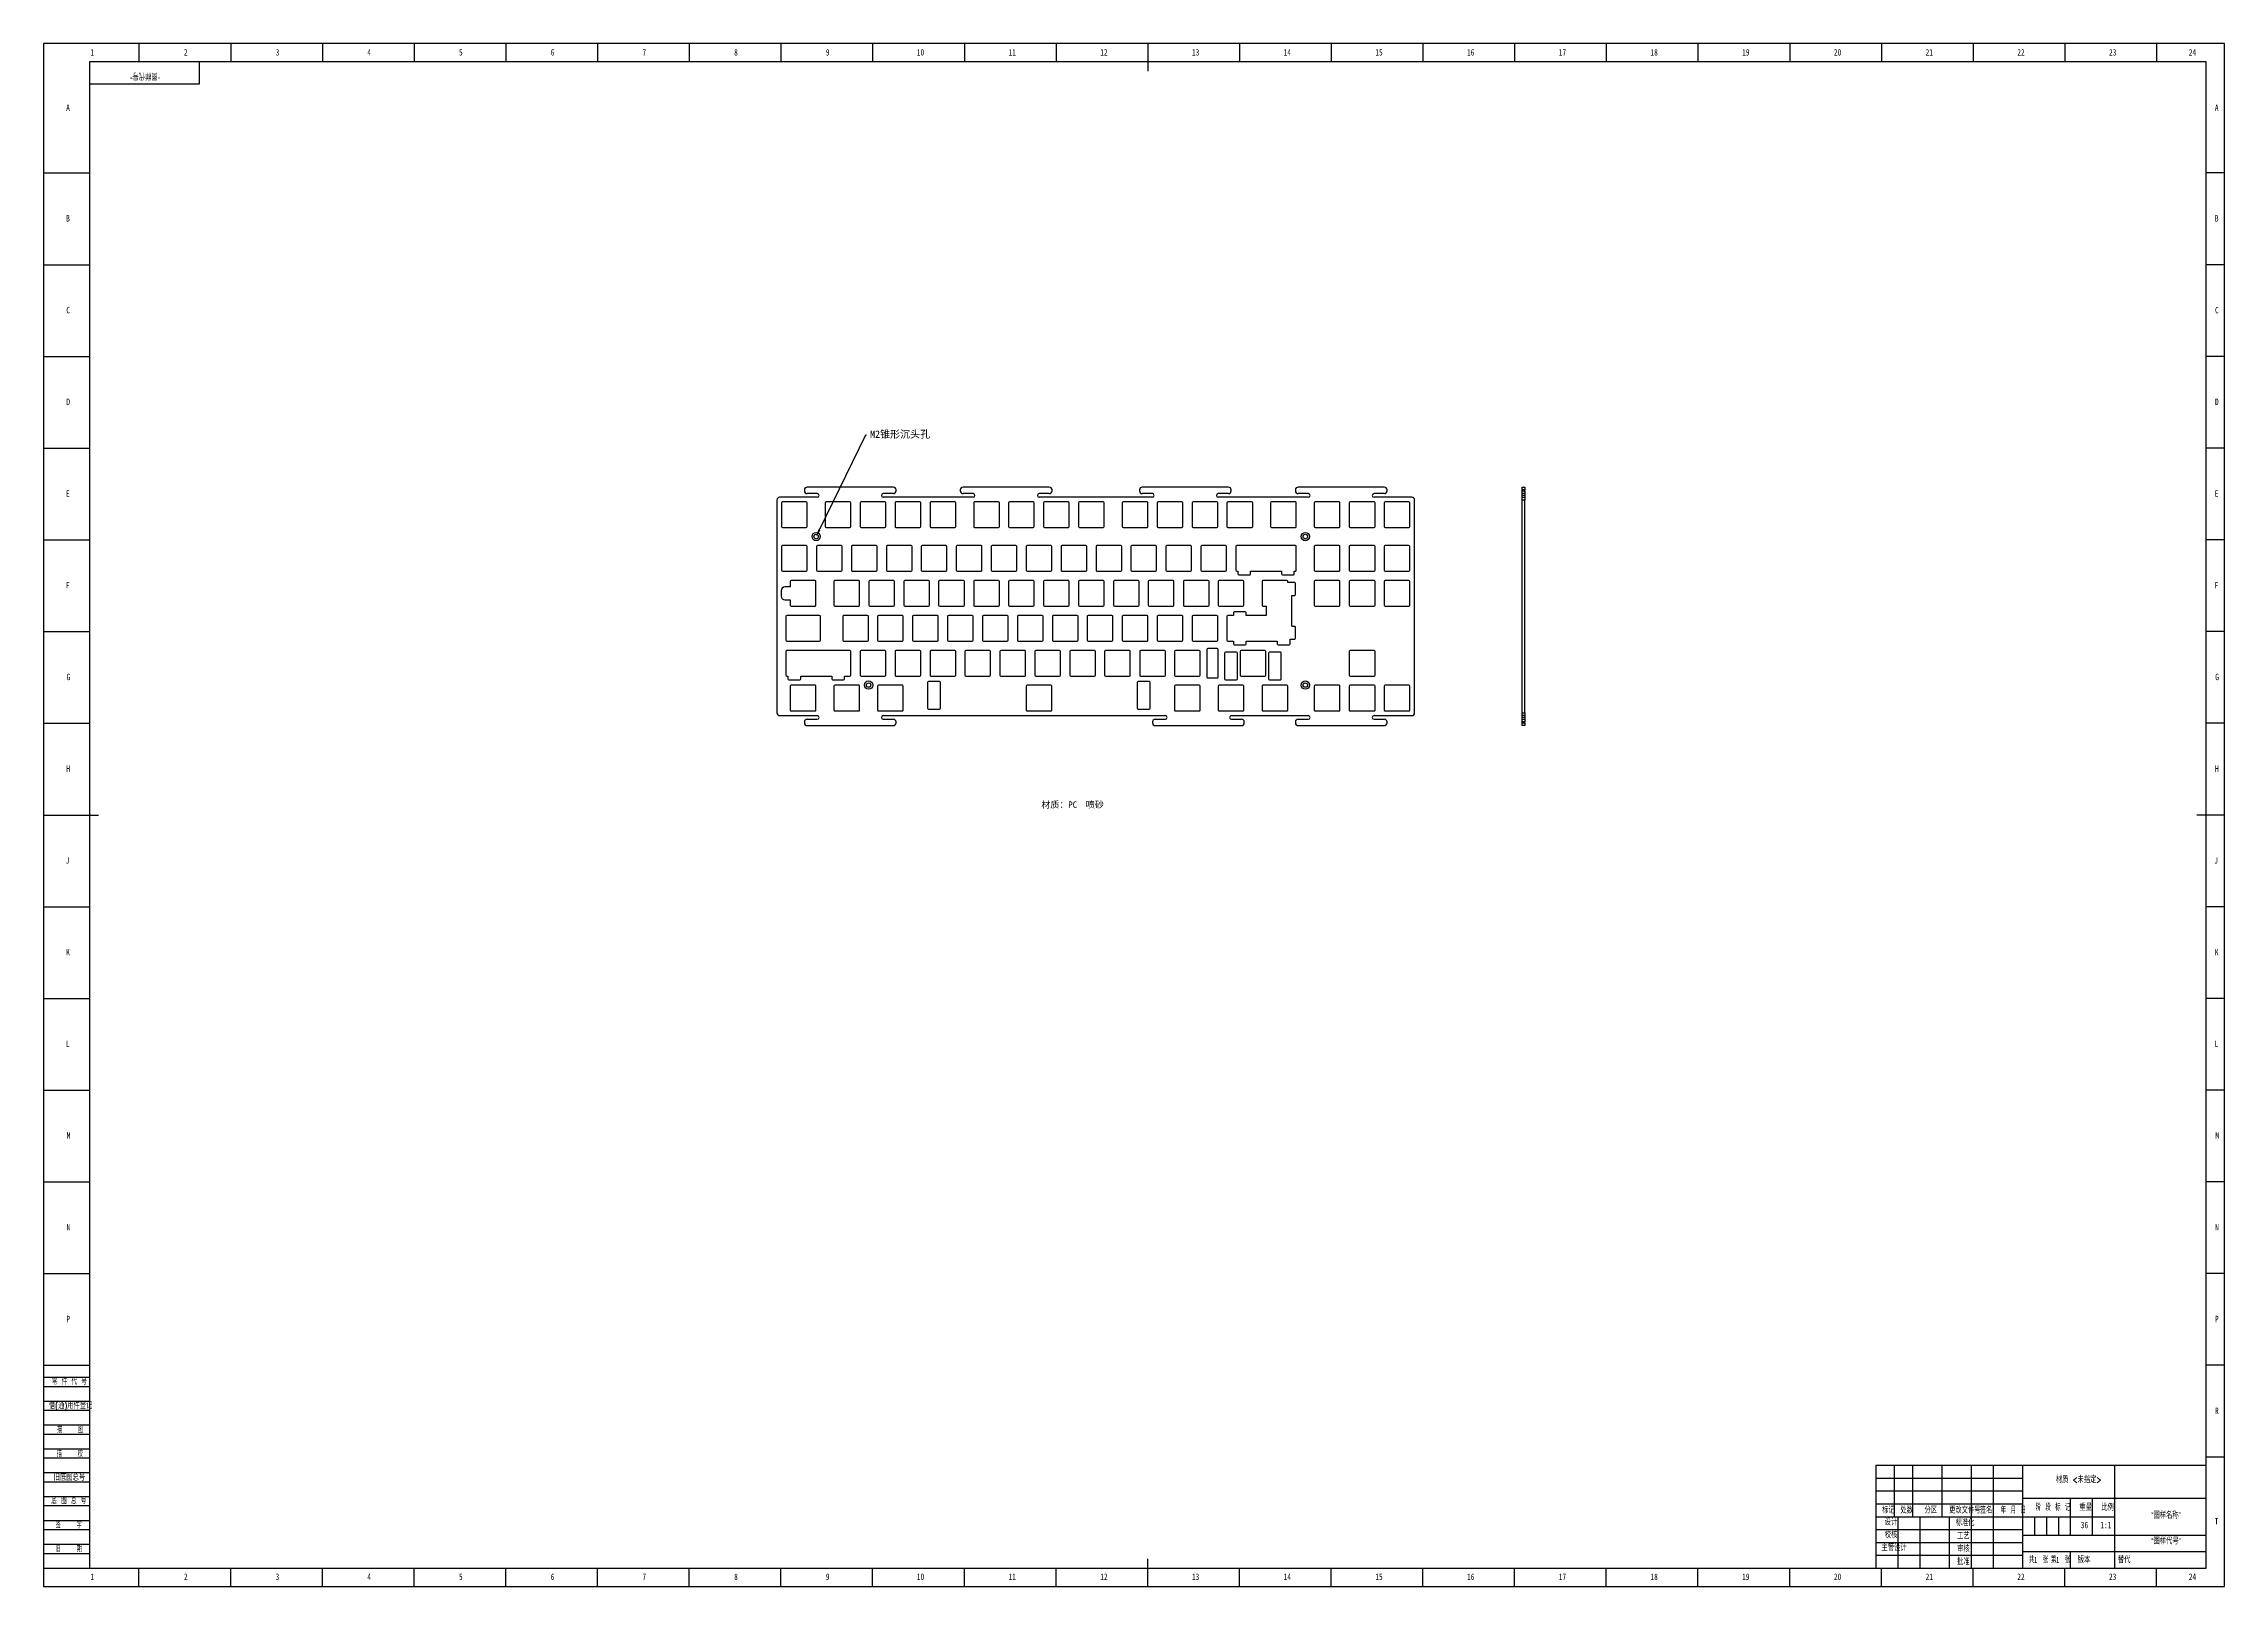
# Model space of a CAD drawing. Header units: millimetres. Extents: x 0 to 1189, y 0 to 841.
import ezdxf
from ezdxf import colors
from ezdxf.entities.mleader import LeaderData, LeaderLine
from ezdxf.math import Vec2, Vec3

# ---------------------------------------------------------------- set-up
doc = ezdxf.new("R2010")
doc.units = ezdxf.units.MM
for name, color, linetype in [('10', 7, 'Continuous'), ('5', 7, 'Continuous'), ('9', 7, 'Continuous'), ('SLD-0', 7, 'Continuous')]:
    doc.layers.add(name, color=color, linetype=linetype)
doc.styles.add('SLDTEXTSTYLE0', font='TXT', dxfattribs={"width": 0.7, "bigfont": 'bigfont'})
doc.styles.add('SLDTEXTSTYLE1', font='TXT', dxfattribs={"width": 0.6, "bigfont": 'bigfont'})
doc.styles.add('SLDTEXTSTYLE2', font='TXT', dxfattribs={"width": 0.614286, "bigfont": 'bigfont'})
doc.styles.add('SLDTEXTSTYLE3', font='TXT', dxfattribs={"width": 0.62, "bigfont": 'bigfont'})
doc.styles.add('SLDTEXTSTYLE4', font='TXT', dxfattribs={"width": 0.566667, "bigfont": 'bigfont'})
doc.styles.add('SLDTEXTSTYLE5', font='TXT', dxfattribs={"width": 0.7})

msp = doc.modelspace()

# ---------------------------------------------------------------- texts
at = {"insert": (544, 427.9), "char_height": 3.5, "attachment_point": 1}
msp.add_mtext_dynamic_manual_height_columns('{\\fSimSun|b0|i0|c134|p2;材质：}PC  {\\fSimSun|b0|i0|c134|p2;喷砂}', width=132.023, gutter_width=17.5, heights=[0], dxfattribs=at)
at = {"layer": '10', "char_height": 3.5}
for s, insert, attachment_point, style in [('1', (26.5, 838), 2, 'SLDTEXTSTYLE5'), ('2', (77.5, 838), 2, 'SLDTEXTSTYLE5'), ('3', (127.5, 838), 2, 'SLDTEXTSTYLE5'), ('4', (177.5, 838), 2, 'SLDTEXTSTYLE5'), ('5', (227.5, 838), 2, 'SLDTEXTSTYLE5'), ('6', (277.5, 838), 2, 'SLDTEXTSTYLE5'), ('7', (327.5, 838), 2, 'SLDTEXTSTYLE5'), ('8', (377.5, 838), 2, 'SLDTEXTSTYLE5'), ('9', (427.5, 838), 2, 'SLDTEXTSTYLE5'), ('10', (478.1, 838), 2, 'SLDTEXTSTYLE5'), ('11', (528.1, 838), 2, 'SLDTEXTSTYLE5'), ('12', (578.1, 838), 2, 'SLDTEXTSTYLE5'), ('13', (628.1, 838), 2, 'SLDTEXTSTYLE5'), ('14', (678.1, 838), 2, 'SLDTEXTSTYLE5'), ('15', (728.1, 838), 2, 'SLDTEXTSTYLE5'), ('16', (778.1, 838), 2, 'SLDTEXTSTYLE5'), ('17', (828.1, 838), 2, 'SLDTEXTSTYLE5'), ('18', (878.1, 838), 2, 'SLDTEXTSTYLE5'), ('19', (928.1, 838), 2, 'SLDTEXTSTYLE5'), ('20', (978.1, 838), 2, 'SLDTEXTSTYLE5'), ('21', (1028.1, 838), 2, 'SLDTEXTSTYLE5'), ('22', (1078.1, 838), 2, 'SLDTEXTSTYLE5'), ('23', (1128.1, 838), 2, 'SLDTEXTSTYLE5'), ('24', (1171.6, 838), 2, 'SLDTEXTSTYLE5'), ('A', (13.3, 807.8), 2, 'SLDTEXTSTYLE5'), ('A', (1184.8, 807.8), 2, 'SLDTEXTSTYLE5'), ('B', (13.3, 747.5), 2, 'SLDTEXTSTYLE5'), ('B', (1184.8, 747.5), 2, 'SLDTEXTSTYLE5'), ('C', (13.4, 697.5), 2, 'SLDTEXTSTYLE5'), ('C', (1184.9, 697.5), 2, 'SLDTEXTSTYLE5'), ('D', (13.4, 647.5), 2, 'SLDTEXTSTYLE5'), ('D', (1184.9, 647.5), 2, 'SLDTEXTSTYLE5'), ('E', (13.3, 597.5), 2, 'SLDTEXTSTYLE5'), ('E', (1184.8, 597.5), 2, 'SLDTEXTSTYLE5'), ('F', (13.2, 547.5), 2, 'SLDTEXTSTYLE5'), ('F', (1184.7, 547.5), 2, 'SLDTEXTSTYLE5'), ('G', (13.5, 497.5), 2, 'SLDTEXTSTYLE5'), ('G', (1185, 497.5), 2, 'SLDTEXTSTYLE5'), ('H', (13.4, 447.5), 2, 'SLDTEXTSTYLE5'), ('H', (1184.9, 447.5), 2, 'SLDTEXTSTYLE5'), ('J', (13, 397.5), 2, 'SLDTEXTSTYLE5'), ('J', (1184.5, 397.5), 2, 'SLDTEXTSTYLE5'), ('K', (13.3, 347.5), 2, 'SLDTEXTSTYLE5'), ('K', (1184.8, 347.5), 2, 'SLDTEXTSTYLE5'), ('L', (13.2, 297.5), 2, 'SLDTEXTSTYLE5'), ('L', (1184.7, 297.5), 2, 'SLDTEXTSTYLE5'), ('M', (13.6, 247.5), 2, 'SLDTEXTSTYLE5'), ('M', (1185.1, 247.5), 2, 'SLDTEXTSTYLE5'), ('N', (13.5, 197.5), 2, 'SLDTEXTSTYLE5'), ('N', (1185, 197.5), 2, 'SLDTEXTSTYLE5'), ('P', (13.4, 147.5), 2, 'SLDTEXTSTYLE5'), ('P', (1184.9, 147.5), 2, 'SLDTEXTSTYLE5'), ('R', (1184.9, 97.5), 2, 'SLDTEXTSTYLE5'), ('材质 <未指定>', (1109.5, 59.9), 2, 'SLDTEXTSTYLE0'), ('“图样名称”', (1157.2, 40.5), 2, 'SLDTEXTSTYLE0'), ('T', (1184.7, 37.3), 2, 'SLDTEXTSTYLE5'), ('校核', (1007.2, 29.9), 2, 'SLDTEXTSTYLE0'), ('36', (1112.7, 35.2), 2, 'SLDTEXTSTYLE5'), ('“图样代号”', (1157.2, 26.4), 2, 'SLDTEXTSTYLE0'), ('主管设计', (1008.9, 22.8), 2, 'SLDTEXTSTYLE0'), ('1', (1085.1, 16.2), 1, 'SLDTEXTSTYLE5'), ('1', (1097.1, 16.2), 1, 'SLDTEXTSTYLE5'), ('1', (26.5, 7), 2, 'SLDTEXTSTYLE5'), ('2', (77.5, 7), 2, 'SLDTEXTSTYLE5'), ('3', (127.5, 7), 2, 'SLDTEXTSTYLE5'), ('4', (177.5, 7), 2, 'SLDTEXTSTYLE5'), ('5', (227.5, 7), 2, 'SLDTEXTSTYLE5'), ('6', (277.5, 7), 2, 'SLDTEXTSTYLE5'), ('7', (327.5, 7), 2, 'SLDTEXTSTYLE5'), ('8', (377.5, 7), 2, 'SLDTEXTSTYLE5'), ('9', (427.5, 7), 2, 'SLDTEXTSTYLE5'), ('10', (478.1, 7), 2, 'SLDTEXTSTYLE5'), ('11', (528.1, 7), 2, 'SLDTEXTSTYLE5'), ('12', (578.1, 7), 2, 'SLDTEXTSTYLE5'), ('13', (628.1, 7), 2, 'SLDTEXTSTYLE5'), ('14', (678.1, 7), 2, 'SLDTEXTSTYLE5'), ('15', (728.1, 7), 2, 'SLDTEXTSTYLE5'), ('16', (778.1, 7), 2, 'SLDTEXTSTYLE5'), ('17', (828.1, 7), 2, 'SLDTEXTSTYLE5'), ('18', (878.1, 7), 2, 'SLDTEXTSTYLE5'), ('19', (928.1, 7), 2, 'SLDTEXTSTYLE5'), ('20', (978.1, 7), 2, 'SLDTEXTSTYLE5'), ('21', (1028.1, 7), 2, 'SLDTEXTSTYLE5'), ('22', (1078.1, 7), 2, 'SLDTEXTSTYLE5'), ('23', (1128.1, 7), 2, 'SLDTEXTSTYLE5'), ('24', (1171.6, 7), 2, 'SLDTEXTSTYLE5')]:
    msp.add_mtext(s, dxfattribs=dict(at, insert=insert, attachment_point=attachment_point, style=style))
at = {"layer": '10', "color": 7, "insert": (1112.5, 16.2), "char_height": 3.5, "attachment_point": 2, "style": 'SLDTEXTSTYLE0'}
msp.add_mtext('版本', dxfattribs=at)
at = {"layer": '9', "color": 7, "char_height": 3.5}
for s, insert, attachment_point, style in [('零 件 代 号', (4.5, 113.4), 1, 'SLDTEXTSTYLE2'), ('借(通)用件登记', (2.9, 100.3), 1, 'SLDTEXTSTYLE0'), ('描    图', (14.4, 87.2), 2, 'SLDTEXTSTYLE4'), ('描    校', (14.3, 74.1), 2, 'SLDTEXTSTYLE4'), ('旧底图总号', (5.5, 61.2), 1, 'SLDTEXTSTYLE0'), ('底 图 总 号', (4.2, 48.4), 1, 'SLDTEXTSTYLE2'), ('标记', (1005.8, 43.3), 2, 'SLDTEXTSTYLE0'), ('设计', (1007.2, 36.8), 2, 'SLDTEXTSTYLE0'), ('处数', (1015.8, 43.3), 2, 'SLDTEXTSTYLE0'), ('分区', (1028.9, 43.3), 2, 'SLDTEXTSTYLE0'), ('更改文件号', (1047.5, 43.3), 2, 'SLDTEXTSTYLE0'), ('标准化', (1047.6, 36.4), 2, 'SLDTEXTSTYLE0'), ('签名', (1059.1, 43.3), 2, 'SLDTEXTSTYLE0'), ('年 月 日', (1073.9, 43.3), 2, 'SLDTEXTSTYLE3'), ('阶 段 标 记', (1095.5, 44.8), 2, 'SLDTEXTSTYLE2'), ('重量', (1113.4, 44.8), 2, 'SLDTEXTSTYLE0'), ('比例', (1125.3, 44.8), 2, 'SLDTEXTSTYLE0'), ('签    字', (13.7, 35.2), 2, 'SLDTEXTSTYLE4'), ('工艺', (1046.7, 29.2), 2, 'SLDTEXTSTYLE0'), ('日    期', (13.8, 22.2), 2, 'SLDTEXTSTYLE4'), ('批准', (1046.7, 15.2), 2, 'SLDTEXTSTYLE0'), ('审核', (1046.7, 22.2), 2, 'SLDTEXTSTYLE0'), ('共  张', (1087.7, 16.2), 2, 'SLDTEXTSTYLE1'), ('第  张', (1099.7, 16.2), 2, 'SLDTEXTSTYLE1')]:
    msp.add_mtext(s, dxfattribs=dict(at, insert=insert, attachment_point=attachment_point, style=style))
at = {"layer": 'SLD-0', "insert": (55.3, 821.7), "char_height": 3.5, "attachment_point": 2, "rotation": 180, "style": 'SLDTEXTSTYLE0'}
msp.add_mtext('“图样代号”', dxfattribs=at)
at = {"layer": 'SLD-0', "char_height": 3.5}
for s, insert, attachment_point, style in [('1:1', (1124.4, 35.2), 2, 'SLDTEXTSTYLE5'), ('替代', (1130.9, 16.2), 1, 'SLDTEXTSTYLE0')]:
    msp.add_mtext(s, dxfattribs=dict(at, insert=insert, attachment_point=attachment_point, style=style))

# ---------------------------------------------------------------- linework, layer by layer
at = {"color": 7, "linetype": 'Continuous', "lineweight": 25}
for p, q in [((414.8, 597.7), (414.8, 597.2)), ((463.3, 599.2), (416.3, 599.2)), ((421.8, 595.7), (416.3, 595.7)), ((463.3, 595.7), (457.8, 595.7)), ((464.8, 597.2), (464.8, 597.7)), ((499.8, 597.7), (499.8, 597.2)), ((548.3, 599.2), (501.3, 599.2)), ((506.8, 595.7), (501.3, 595.7)), ((548.3, 595.7), (542.8, 595.7)), ((549.8, 597.2), (549.8, 597.7)), ((597.5, 597.7), (597.5, 597.2)), ((646, 599.2), (599, 599.2)), ((604.5, 595.7), (599, 595.7)), ((646, 595.7), (640.4, 595.7)), ((647.5, 597.2), (647.5, 597.7)), ((682.5, 597.7), (682.5, 597.2)), ((731, 599.2), (684, 599.2)), ((689.5, 595.7), (684, 595.7)), ((731, 595.7), (725.4, 595.7)), ((732.5, 597.2), (732.5, 597.7)), ((806.1, 599.2), (807.6, 599.2)), ((806.1, 597.7), (806.1, 599.2)), ((807.6, 597.7), (806.1, 597.7)), ((806.1, 597.2), (806.1, 597.7)), ((806.1, 597.2), (807.6, 597.2)), ((806.1, 595.7), (806.1, 597.2)), ((807.6, 595.7), (806.1, 595.7)), ((806.1, 594.7), (806.1, 595.7)), ((807.6, 594.7), (806.1, 594.7)), ((806.1, 593.7), (806.1, 594.7)), ((807.6, 599.2), (807.6, 597.7)), ((807.6, 597.2), (807.6, 597.7)), ((807.6, 597.2), (807.6, 595.7)), ((807.6, 595.7), (807.6, 594.7)), ((807.6, 594.7), (807.6, 593.7)), ((399.8, 592.2), (399.8, 476.2)), ((421.8, 593.7), (401.3, 593.7)), ((402.3, 590.7), (402.3, 577.7)), ((415.8, 591.2), (402.8, 591.2)), ((416.3, 577.7), (416.3, 590.7)), ((426.1, 590.7), (426.1, 577.7)), ((439.6, 591.2), (426.6, 591.2)), ((440.1, 577.7), (440.1, 590.7)), ((445.2, 590.7), (445.2, 577.7)), ((458.7, 591.2), (445.7, 591.2)), ((506.8, 593.7), (457.8, 593.7)), ((459.2, 577.7), (459.2, 590.7)), ((464.2, 590.7), (464.2, 577.7)), ((477.7, 591.2), (464.7, 591.2)), ((478.2, 577.7), (478.2, 590.7)), ((483.3, 590.7), (483.3, 577.7)), ((496.8, 591.2), (483.8, 591.2)), ((497.3, 577.7), (497.3, 590.7)), ((507.1, 590.7), (507.1, 577.7)), ((520.6, 591.2), (507.6, 591.2)), ((521.1, 577.7), (521.1, 590.7)), ((526.1, 590.7), (526.1, 577.7)), ((539.6, 591.2), (526.6, 591.2)), ((540.1, 577.7), (540.1, 590.7)), ((604.5, 593.7), (542.8, 593.7)), ((545.2, 590.7), (545.2, 577.7)), ((558.7, 591.2), (545.7, 591.2)), ((559.2, 577.7), (559.2, 590.7)), ((564.2, 590.7), (564.2, 577.7)), ((577.7, 591.2), (564.7, 591.2)), ((578.2, 577.7), (578.2, 590.7)), ((588.1, 590.7), (588.1, 577.7)), ((601.6, 591.2), (588.6, 591.2)), ((602.1, 577.7), (602.1, 590.7)), ((607.1, 590.7), (607.1, 577.7)), ((620.6, 591.2), (607.6, 591.2)), ((621.1, 577.7), (621.1, 590.7)), ((626.2, 590.7), (626.2, 577.7)), ((639.7, 591.2), (626.7, 591.2)), ((640.2, 577.7), (640.2, 590.7)), ((689.5, 593.7), (640.4, 593.7)), ((645.2, 590.7), (645.2, 577.7)), ((658.7, 591.2), (645.7, 591.2)), ((659.2, 577.7), (659.2, 590.7)), ((669, 590.7), (669, 577.7)), ((682.5, 591.2), (669.5, 591.2)), ((683, 577.7), (683, 590.7)), ((692.8, 590.7), (692.8, 577.7)), ((706.3, 591.2), (693.3, 591.2)), ((706.8, 577.7), (706.8, 590.7)), ((711.9, 590.7), (711.9, 577.7)), ((725.4, 591.2), (712.4, 591.2)), ((746, 593.7), (725.4, 593.7)), ((725.9, 577.7), (725.9, 590.7)), ((730.9, 590.7), (730.9, 577.7)), ((744.4, 591.2), (731.4, 591.2)), ((744.9, 577.7), (744.9, 590.7)), ((747.5, 476.2), (747.5, 592.2)), ((806.1, 593.7), (807.6, 593.7)), ((806.1, 592.2), (806.1, 593.7)), ((807.6, 592.2), (806.1, 592.2)), ((806.1, 476.2), (806.1, 592.2)), ((807.6, 593.7), (807.6, 592.2)), ((807.6, 476.2), (807.6, 592.2)), ((402.8, 577.2), (415.8, 577.2)), ((426.6, 577.2), (439.6, 577.2)), ((445.7, 577.2), (458.7, 577.2)), ((464.7, 577.2), (477.7, 577.2)), ((483.8, 577.2), (496.8, 577.2)), ((507.6, 577.2), (520.6, 577.2)), ((526.6, 577.2), (539.6, 577.2)), ((545.7, 577.2), (558.7, 577.2)), ((564.7, 577.2), (577.7, 577.2)), ((588.6, 577.2), (601.6, 577.2)), ((607.6, 577.2), (620.6, 577.2)), ((626.7, 577.2), (639.7, 577.2)), ((645.7, 577.2), (658.7, 577.2)), ((669.5, 577.2), (682.5, 577.2)), ((693.3, 577.2), (706.3, 577.2)), ((712.4, 577.2), (725.4, 577.2)), ((731.4, 577.2), (744.4, 577.2)), ((402.3, 566.9), (402.3, 553.9)), ((415.8, 567.4), (402.8, 567.4)), ((416.3, 553.9), (416.3, 566.9)), ((421.4, 566.9), (421.4, 553.9)), ((434.9, 567.4), (421.9, 567.4)), ((435.4, 553.9), (435.4, 566.9)), ((440.4, 566.9), (440.4, 553.9)), ((453.9, 567.4), (440.9, 567.4)), ((454.4, 553.9), (454.4, 566.9)), ((459.5, 566.9), (459.5, 553.9)), ((473, 567.4), (460, 567.4)), ((473.5, 553.9), (473.5, 566.9)), ((478.5, 566.9), (478.5, 553.9)), ((492, 567.4), (479, 567.4)), ((492.5, 553.9), (492.5, 566.9)), ((497.6, 566.9), (497.6, 553.9)), ((511.1, 567.4), (498.1, 567.4)), ((511.6, 553.9), (511.6, 566.9)), ((516.6, 566.9), (516.6, 553.9)), ((530.1, 567.4), (517.1, 567.4)), ((530.6, 553.9), (530.6, 566.9)), ((535.7, 566.9), (535.7, 553.9)), ((549.2, 567.4), (536.2, 567.4)), ((549.7, 553.9), (549.7, 566.9)), ((554.7, 566.9), (554.7, 553.9)), ((568.2, 567.4), (555.2, 567.4)), ((568.7, 553.9), (568.7, 566.9)), ((573.8, 566.9), (573.8, 553.9)), ((587.3, 567.4), (574.3, 567.4)), ((587.8, 553.9), (587.8, 566.9)), ((592.8, 566.9), (592.8, 553.9)), ((606.3, 567.4), (593.3, 567.4)), ((606.8, 553.9), (606.8, 566.9)), ((611.9, 566.9), (611.9, 553.9)), ((625.4, 567.4), (612.4, 567.4)), ((625.9, 553.9), (625.9, 566.9)), ((630.9, 566.9), (630.9, 553.9)), ((644.4, 567.4), (631.4, 567.4)), ((644.9, 553.9), (644.9, 566.9)), ((650, 566.9), (650, 553.9)), ((682.5, 567.4), (650.5, 567.4)), ((683, 553.9), (683, 566.9)), ((692.8, 566.9), (692.8, 553.9)), ((706.3, 567.4), (693.3, 567.4)), ((706.8, 553.9), (706.8, 566.9)), ((711.9, 566.9), (711.9, 553.9)), ((725.4, 567.4), (712.4, 567.4)), ((725.9, 553.9), (725.9, 566.9)), ((730.9, 566.9), (730.9, 553.9)), ((744.4, 567.4), (731.4, 567.4)), ((744.9, 553.9), (744.9, 566.9)), ((402.8, 553.4), (415.8, 553.4)), ((407.1, 547.8), (407.1, 544.8)), ((420.6, 548.3), (407.6, 548.3)), ((421.1, 534.8), (421.1, 547.8)), ((421.9, 553.4), (434.9, 553.4)), ((430.9, 547.8), (430.9, 534.8)), ((444.4, 548.3), (431.4, 548.3)), ((440.9, 553.4), (453.9, 553.4)), ((444.9, 534.8), (444.9, 547.8)), ((449.9, 547.8), (449.9, 534.8)), ((463.4, 548.3), (450.4, 548.3)), ((460, 553.4), (473, 553.4)), ((463.9, 534.8), (463.9, 547.8)), ((469, 547.8), (469, 534.8)), ((482.5, 548.3), (469.5, 548.3)), ((479, 553.4), (492, 553.4)), ((483, 534.8), (483, 547.8)), ((488, 547.8), (488, 534.8)), ((501.5, 548.3), (488.5, 548.3)), ((498.1, 553.4), (511.1, 553.4)), ((502, 534.8), (502, 547.8)), ((507.1, 547.8), (507.1, 534.8)), ((520.6, 548.3), (507.6, 548.3)), ((517.1, 553.4), (530.1, 553.4)), ((521.1, 534.8), (521.1, 547.8)), ((526.1, 547.8), (526.1, 534.8)), ((539.6, 548.3), (526.6, 548.3)), ((536.2, 553.4), (549.2, 553.4)), ((540.1, 534.8), (540.1, 547.8)), ((545.2, 547.8), (545.2, 534.8)), ((558.7, 548.3), (545.7, 548.3)), ((555.2, 553.4), (568.2, 553.4)), ((559.2, 534.8), (559.2, 547.8)), ((564.2, 547.8), (564.2, 534.8)), ((577.7, 548.3), (564.7, 548.3)), ((574.3, 553.4), (587.3, 553.4)), ((578.2, 534.8), (578.2, 547.8)), ((583.3, 547.8), (583.3, 534.8)), ((596.8, 548.3), (583.8, 548.3)), ((593.3, 553.4), (606.3, 553.4)), ((597.3, 534.8), (597.3, 547.8)), ((602.3, 547.8), (602.3, 534.8)), ((615.8, 548.3), (602.8, 548.3)), ((612.4, 553.4), (625.4, 553.4)), ((616.3, 534.8), (616.3, 547.8)), ((621.4, 547.8), (621.4, 534.8)), ((634.9, 548.3), (621.9, 548.3)), ((631.4, 553.4), (644.4, 553.4)), ((635.4, 534.8), (635.4, 547.8)), ((640.4, 547.8), (640.4, 534.8)), ((653.9, 548.3), (640.9, 548.3)), ((650.5, 553.4), (651.1, 553.4)), ((651.1, 553.4), (651.1, 551.9)), ((651.6, 551.4), (657.6, 551.4)), ((654.4, 534.8), (654.4, 547.8)), ((658.1, 551.9), (658.1, 553.4)), ((658.1, 553.4), (674.9, 553.4)), ((664.3, 547.8), (664.3, 534.8)), ((677.8, 548.3), (664.8, 548.3)), ((674.9, 553.4), (674.9, 551.9)), ((675.4, 551.4), (681.4, 551.4)), ((678.3, 547.2), (678.3, 547.8)), ((682.1, 547.2), (678.3, 547.2)), ((681.9, 551.9), (681.9, 553.4)), ((681.9, 553.4), (682.5, 553.4)), ((692.8, 547.8), (692.8, 534.8)), ((693.3, 553.4), (706.3, 553.4)), ((706.3, 548.3), (693.3, 548.3)), ((706.8, 534.8), (706.8, 547.8)), ((711.9, 547.8), (711.9, 534.8)), ((712.4, 553.4), (725.4, 553.4)), ((725.4, 548.3), (712.4, 548.3)), ((725.9, 534.8), (725.9, 547.8)), ((730.9, 547.8), (730.9, 534.8)), ((731.4, 553.4), (744.4, 553.4)), ((744.4, 548.3), (731.4, 548.3)), ((744.9, 534.8), (744.9, 547.8)), ((402.1, 542.8), (402.1, 539.8)), ((407.1, 544.8), (404.1, 544.8)), ((404.1, 537.8), (407.1, 537.8)), ((407.1, 537.8), (407.1, 534.8)), ((680.6, 523.4), (680.6, 540.2)), ((680.6, 540.2), (682.1, 540.2)), ((682.6, 540.7), (682.6, 546.7)), ((404.7, 528.8), (404.7, 515.8)), ((423, 529.3), (405.2, 529.3)), ((407.6, 534.3), (420.6, 534.3)), ((423.5, 515.8), (423.5, 528.8)), ((431.4, 534.3), (444.4, 534.3)), ((435.7, 528.8), (435.7, 515.8)), ((449.2, 529.3), (436.2, 529.3)), ((449.7, 515.8), (449.7, 528.8)), ((450.4, 534.3), (463.4, 534.3)), ((454.7, 528.8), (454.7, 515.8)), ((468.2, 529.3), (455.2, 529.3)), ((468.7, 515.8), (468.7, 528.8)), ((469.5, 534.3), (482.5, 534.3)), ((473.8, 528.8), (473.8, 515.8)), ((487.3, 529.3), (474.3, 529.3)), ((487.8, 515.8), (487.8, 528.8)), ((488.5, 534.3), (501.5, 534.3)), ((492.8, 528.8), (492.8, 515.8)), ((506.3, 529.3), (493.3, 529.3)), ((506.8, 515.8), (506.8, 528.8)), ((507.6, 534.3), (520.6, 534.3)), ((511.9, 528.8), (511.9, 515.8)), ((525.4, 529.3), (512.4, 529.3)), ((525.9, 515.8), (525.9, 528.8)), ((526.6, 534.3), (539.6, 534.3)), ((530.9, 528.8), (530.9, 515.8)), ((544.4, 529.3), (531.4, 529.3)), ((544.9, 515.8), (544.9, 528.8)), ((545.7, 534.3), (558.7, 534.3)), ((550, 528.8), (550, 515.8)), ((563.5, 529.3), (550.5, 529.3)), ((564, 515.8), (564, 528.8)), ((564.7, 534.3), (577.7, 534.3)), ((569, 528.8), (569, 515.8)), ((582.5, 529.3), (569.5, 529.3)), ((583, 515.8), (583, 528.8)), ((583.8, 534.3), (596.8, 534.3)), ((588.1, 528.8), (588.1, 515.8)), ((601.6, 529.3), (588.6, 529.3)), ((602.1, 515.8), (602.1, 528.8)), ((602.8, 534.3), (615.8, 534.3)), ((607.1, 528.8), (607.1, 515.8)), ((620.6, 529.3), (607.6, 529.3)), ((621.1, 515.8), (621.1, 528.8)), ((621.9, 534.3), (634.9, 534.3)), ((626.2, 528.8), (626.2, 515.8)), ((639.7, 529.3), (626.7, 529.3)), ((640.2, 515.8), (640.2, 528.8)), ((640.9, 534.3), (653.9, 534.3)), ((645.2, 528.8), (645.2, 515.8)), ((648.7, 529.3), (645.7, 529.3)), ((648.7, 530.8), (648.7, 529.3)), ((655.2, 531.3), (649.2, 531.3)), ((655.7, 529.3), (655.7, 530.8)), ((666.6, 529.3), (655.7, 529.3)), ((664.8, 534.3), (666.6, 534.3)), ((666.6, 534.3), (666.6, 529.3)), ((680.6, 523.4), (682.1, 523.4)), ((693.3, 534.3), (706.3, 534.3)), ((712.4, 534.3), (725.4, 534.3)), ((731.4, 534.3), (744.4, 534.3)), ((405.2, 515.3), (423, 515.3)), ((436.2, 515.3), (449.2, 515.3)), ((455.2, 515.3), (468.2, 515.3)), ((474.3, 515.3), (487.3, 515.3)), ((493.3, 515.3), (506.3, 515.3)), ((512.4, 515.3), (525.4, 515.3)), ((531.4, 515.3), (544.4, 515.3)), ((550.5, 515.3), (563.5, 515.3)), ((569.5, 515.3), (582.5, 515.3)), ((588.6, 515.3), (601.6, 515.3)), ((607.6, 515.3), (620.6, 515.3)), ((626.7, 515.3), (639.7, 515.3)), ((645.7, 515.3), (648.7, 515.3)), ((648.7, 515.3), (648.7, 513.8)), ((649.2, 513.3), (655.2, 513.3)), ((655.7, 513.8), (655.7, 515.3)), ((655.7, 515.3), (672.6, 515.3)), ((672.6, 515.3), (672.6, 513.8)), ((673.1, 513.3), (679.1, 513.3)), ((679.6, 513.8), (679.6, 516.4)), ((679.6, 516.4), (682.1, 516.4)), ((682.6, 516.9), (682.6, 522.9)), ((404.7, 509.7), (404.7, 496.7)), ((439.6, 510.2), (405.2, 510.2)), ((440.1, 496.7), (440.1, 509.7)), ((445.2, 509.7), (445.2, 496.7)), ((458.7, 510.2), (445.7, 510.2)), ((459.2, 496.7), (459.2, 509.7)), ((464.2, 509.7), (464.2, 496.7)), ((477.7, 510.2), (464.7, 510.2)), ((478.2, 496.7), (478.2, 509.7)), ((483.3, 509.7), (483.3, 496.7)), ((496.8, 510.2), (483.8, 510.2)), ((497.3, 496.7), (497.3, 509.7)), ((502.3, 509.7), (502.3, 496.7)), ((515.8, 510.2), (502.8, 510.2)), ((516.3, 496.7), (516.3, 509.7)), ((521.4, 509.7), (521.4, 496.7)), ((534.9, 510.2), (521.9, 510.2)), ((535.4, 496.7), (535.4, 509.7)), ((540.4, 509.7), (540.4, 496.7)), ((553.9, 510.2), (540.9, 510.2)), ((554.4, 496.7), (554.4, 509.7)), ((559.5, 509.7), (559.5, 496.7)), ((573, 510.2), (560, 510.2)), ((573.5, 496.7), (573.5, 509.7)), ((578.5, 509.7), (578.5, 496.7)), ((592, 510.2), (579, 510.2)), ((592.5, 496.7), (592.5, 509.7)), ((597.6, 509.7), (597.6, 496.7)), ((611.1, 510.2), (598.1, 510.2)), ((611.6, 496.7), (611.6, 509.7)), ((616.6, 509.7), (616.6, 496.7)), ((630.1, 510.2), (617.1, 510.2)), ((630.6, 496.7), (630.6, 509.7)), ((634.2, 510.7), (634.2, 495.7)), ((639.9, 511.2), (634.7, 511.2)), ((640.4, 495.7), (640.4, 510.7)), ((643.9, 508.7), (643.9, 494.7)), ((650.4, 509.2), (644.4, 509.2)), ((650.9, 494.7), (650.9, 508.7)), ((652.4, 509.7), (652.4, 496.7)), ((665.9, 510.2), (652.9, 510.2)), ((666.4, 496.7), (666.4, 509.7)), ((667.8, 508.7), (667.8, 494.7)), ((674.3, 509.2), (668.3, 509.2)), ((674.8, 494.7), (674.8, 508.7)), ((711.9, 509.7), (711.9, 496.7)), ((725.4, 510.2), (712.4, 510.2)), ((725.9, 496.7), (725.9, 509.7)), ((405.2, 496.2), (405.8, 496.2)), ((405.8, 496.2), (405.8, 494.7)), ((406.3, 494.2), (412.3, 494.2)), ((407.1, 490.7), (407.1, 477.7)), ((420.6, 491.2), (407.6, 491.2)), ((412.8, 494.7), (412.8, 496.2)), ((412.8, 496.2), (429.7, 496.2)), ((421.1, 477.7), (421.1, 490.7)), ((429.7, 496.2), (429.7, 494.7)), ((430.2, 494.2), (436.2, 494.2)), ((430.9, 490.7), (430.9, 477.7)), ((444.4, 491.2), (431.4, 491.2)), ((436.7, 494.7), (436.7, 496.2)), ((436.7, 496.2), (439.6, 496.2)), ((444.9, 477.7), (444.9, 490.7)), ((445.7, 496.2), (458.7, 496.2)), ((454.7, 490.7), (454.7, 477.7)), ((468.2, 491.2), (455.2, 491.2)), ((464.7, 496.2), (477.7, 496.2)), ((468.7, 477.7), (468.7, 490.7)), ((482, 492.7), (482, 478.7)), ((488.5, 493.2), (482.5, 493.2)), ((483.8, 496.2), (496.8, 496.2)), ((489, 478.7), (489, 492.7)), ((502.8, 496.2), (515.8, 496.2)), ((521.9, 496.2), (534.9, 496.2)), ((535.7, 490.7), (535.7, 477.7)), ((549.2, 491.2), (536.2, 491.2)), ((540.9, 496.2), (553.9, 496.2)), ((549.7, 477.7), (549.7, 490.7)), ((560, 496.2), (573, 496.2)), ((579, 496.2), (592, 496.2)), ((596.3, 492.7), (596.3, 478.7)), ((602.8, 493.2), (596.8, 493.2)), ((598.1, 496.2), (611.1, 496.2)), ((603.3, 478.7), (603.3, 492.7)), ((616.6, 490.7), (616.6, 477.7)), ((617.1, 496.2), (630.1, 496.2)), ((630.1, 491.2), (617.1, 491.2)), ((630.6, 477.7), (630.6, 490.7)), ((634.7, 495.2), (639.9, 495.2)), ((640.4, 490.7), (640.4, 477.7)), ((653.9, 491.2), (640.9, 491.2)), ((644.4, 494.2), (650.4, 494.2)), ((652.9, 496.2), (665.9, 496.2)), ((654.4, 477.7), (654.4, 490.7)), ((664.3, 490.7), (664.3, 477.7)), ((677.8, 491.2), (664.8, 491.2)), ((668.3, 494.2), (674.3, 494.2)), ((678.3, 477.7), (678.3, 490.7)), ((692.8, 490.7), (692.8, 477.7)), ((706.3, 491.2), (693.3, 491.2)), ((706.8, 477.7), (706.8, 490.7)), ((711.9, 490.7), (711.9, 477.7)), ((712.4, 496.2), (725.4, 496.2)), ((725.4, 491.2), (712.4, 491.2)), ((725.9, 477.7), (725.9, 490.7)), ((730.9, 490.7), (730.9, 477.7)), ((744.4, 491.2), (731.4, 491.2)), ((744.9, 477.7), (744.9, 490.7)), ((407.6, 477.2), (420.6, 477.2)), ((431.4, 477.2), (444.4, 477.2)), ((455.2, 477.2), (468.2, 477.2)), ((482.5, 478.2), (488.5, 478.2)), ((536.2, 477.2), (549.2, 477.2)), ((596.8, 478.2), (602.8, 478.2)), ((617.1, 477.2), (630.1, 477.2)), ((640.9, 477.2), (653.9, 477.2)), ((664.8, 477.2), (677.8, 477.2)), ((693.3, 477.2), (706.3, 477.2)), ((712.4, 477.2), (725.4, 477.2)), ((731.4, 477.2), (744.4, 477.2)), ((806.1, 476.2), (807.6, 476.2)), ((806.1, 474.7), (806.1, 476.2)), ((807.6, 476.2), (807.6, 474.7)), ((401.3, 474.7), (421.8, 474.7)), ((414.8, 471.2), (414.8, 470.7)), ((416.3, 472.7), (421.8, 472.7)), ((416.3, 469.2), (463.3, 469.2)), ((457.8, 474.7), (611.6, 474.7)), ((457.8, 472.7), (463.3, 472.7)), ((464.8, 470.7), (464.8, 471.2)), ((604.6, 471.2), (604.6, 470.7)), ((606.1, 472.7), (611.6, 472.7)), ((606.1, 469.2), (653.1, 469.2)), ((647.6, 474.7), (689.5, 474.7)), ((647.6, 472.7), (653.1, 472.7)), ((654.6, 470.7), (654.6, 471.2)), ((682.5, 471.2), (682.5, 470.7)), ((684, 472.7), (689.5, 472.7)), ((684, 469.2), (731, 469.2)), ((725.4, 474.7), (746, 474.7)), ((725.4, 472.7), (731, 472.7)), ((732.5, 470.7), (732.5, 471.2)), ((807.6, 474.7), (806.1, 474.7)), ((806.1, 473.7), (806.1, 474.7)), ((807.6, 473.7), (806.1, 473.7)), ((806.1, 472.7), (806.1, 473.7)), ((806.1, 472.7), (807.6, 472.7)), ((806.1, 471.2), (806.1, 472.7)), ((807.6, 471.2), (806.1, 471.2)), ((806.1, 470.7), (806.1, 471.2)), ((806.1, 470.7), (807.6, 470.7)), ((806.1, 469.2), (806.1, 470.7)), ((807.6, 469.2), (806.1, 469.2)), ((807.6, 474.7), (807.6, 473.7)), ((807.6, 473.7), (807.6, 472.7)), ((807.6, 472.7), (807.6, 471.2)), ((807.6, 470.7), (807.6, 471.2)), ((807.6, 470.7), (807.6, 469.2))]:
    msp.add_line(p, q, dxfattribs=at)
at = {"color": 4, "linetype": 'Continuous', "lineweight": 25}
for centre, radius in [((421.2, 572.3), 2.25), ((421.2, 572.3), 1.2), ((687.9, 572.3), 2.25), ((687.9, 572.3), 1.2), ((449.8, 491.3), 2.25), ((449.8, 491.3), 1.2), ((687.9, 491.3), 2.25), ((687.9, 491.3), 1.2)]:
    msp.add_circle(centre, radius, dxfattribs=at)
at = {"color": 7, "linetype": 'Continuous', "lineweight": 25}
for centre, radius, start, end in [((416.3, 597.7), 1.5, 90, 180), ((416.3, 597.2), 1.5, 180, 270), ((421.8, 594.7), 0.99, 0, 90), ((421.8, 594.7), 0.99, 270, 0), ((457.8, 594.7), 0.99, 90, 180), ((457.8, 594.7), 0.99, 180, 270), ((463.3, 597.7), 1.5, 0, 90), ((463.3, 597.2), 1.5, 270, 0), ((501.3, 597.7), 1.5, 90, 180), ((501.3, 597.2), 1.5, 180, 270), ((506.8, 594.7), 0.99, 0, 90), ((506.8, 594.7), 0.99, 270, 0), ((542.8, 594.7), 0.99, 90, 180), ((542.8, 594.7), 0.99, 180, 270), ((548.3, 597.7), 1.5, 0, 90), ((548.3, 597.2), 1.5, 270, 0), ((599, 597.7), 1.5, 90, 180), ((599, 597.2), 1.5, 180, 270), ((604.5, 594.7), 0.99, 0, 90), ((604.5, 594.7), 0.99, 270, 0), ((640.4, 594.7), 0.99, 90, 180), ((640.4, 594.7), 0.99, 180, 270), ((646, 597.7), 1.5, 0, 90), ((646, 597.2), 1.5, 270, 0), ((684, 597.7), 1.5, 90, 180), ((684, 597.2), 1.5, 180, 270), ((689.5, 594.7), 0.99, 0, 90), ((689.5, 594.7), 0.99, 270, 0), ((725.4, 594.7), 0.99, 90, 180), ((725.4, 594.7), 0.99, 180, 270), ((731, 597.7), 1.5, 0, 90), ((731, 597.2), 1.5, 270, 0), ((401.3, 592.2), 1.5, 90, 180), ((402.8, 590.7), 0.5, 90, 180), ((415.8, 590.7), 0.5, 0, 90), ((426.6, 590.7), 0.5, 90, 180), ((439.6, 590.7), 0.5, 0, 90), ((445.7, 590.7), 0.5, 90, 180), ((458.7, 590.7), 0.5, 0, 90), ((464.7, 590.7), 0.5, 90, 180), ((477.7, 590.7), 0.5, 0, 90), ((483.8, 590.7), 0.5, 90, 180), ((496.8, 590.7), 0.5, 0, 90), ((507.6, 590.7), 0.5, 90, 180), ((520.6, 590.7), 0.5, 0, 90), ((526.6, 590.7), 0.5, 90, 180), ((539.6, 590.7), 0.5, 0, 90), ((545.7, 590.7), 0.5, 90, 180), ((558.7, 590.7), 0.5, 0, 90), ((564.7, 590.7), 0.5, 90, 180), ((577.7, 590.7), 0.5, 0, 90), ((588.6, 590.7), 0.5, 90, 180), ((601.6, 590.7), 0.5, 0, 90), ((607.6, 590.7), 0.5, 90, 180), ((620.6, 590.7), 0.5, 0, 90), ((626.7, 590.7), 0.5, 90, 180), ((639.7, 590.7), 0.5, 0, 90), ((645.7, 590.7), 0.5, 90, 180), ((658.7, 590.7), 0.5, 0, 90), ((669.5, 590.7), 0.5, 90, 180), ((682.5, 590.7), 0.5, 0, 90), ((693.3, 590.7), 0.5, 90, 180), ((706.3, 590.7), 0.5, 0, 90), ((712.4, 590.7), 0.5, 90, 180), ((725.4, 590.7), 0.5, 0, 90), ((731.4, 590.7), 0.5, 90, 180), ((744.4, 590.7), 0.5, 0, 90), ((746, 592.2), 1.5, 0, 90), ((402.8, 577.7), 0.5, 180, 270), ((415.8, 577.7), 0.5, 270, 0), ((426.6, 577.7), 0.5, 180, 270), ((439.6, 577.7), 0.5, 270, 0), ((445.7, 577.7), 0.5, 180, 270), ((458.7, 577.7), 0.5, 270, 0), ((464.7, 577.7), 0.5, 180, 270), ((477.7, 577.7), 0.5, 270, 0), ((483.8, 577.7), 0.5, 180, 270), ((496.8, 577.7), 0.5, 270, 0), ((507.6, 577.7), 0.5, 180, 270), ((520.6, 577.7), 0.5, 270, 0), ((526.6, 577.7), 0.5, 180, 270), ((539.6, 577.7), 0.5, 270, 0), ((545.7, 577.7), 0.5, 180, 270), ((558.7, 577.7), 0.5, 270, 0), ((564.7, 577.7), 0.5, 180, 270), ((577.7, 577.7), 0.5, 270, 0), ((588.6, 577.7), 0.5, 180, 270), ((601.6, 577.7), 0.5, 270, 0), ((607.6, 577.7), 0.5, 180, 270), ((620.6, 577.7), 0.5, 270, 0), ((626.7, 577.7), 0.5, 180, 270), ((639.7, 577.7), 0.5, 270, 0), ((645.7, 577.7), 0.5, 180, 270), ((658.7, 577.7), 0.5, 270, 0), ((669.5, 577.7), 0.5, 180, 270), ((682.5, 577.7), 0.5, 270, 0), ((693.3, 577.7), 0.5, 180, 270), ((706.3, 577.7), 0.5, 270, 0), ((712.4, 577.7), 0.5, 180, 270), ((725.4, 577.7), 0.5, 270, 0), ((731.4, 577.7), 0.5, 180, 270), ((744.4, 577.7), 0.5, 270, 0), ((402.8, 566.9), 0.5, 90, 180), ((415.8, 566.9), 0.5, 0, 90), ((421.9, 566.9), 0.5, 90, 180), ((434.9, 566.9), 0.5, 0, 90), ((440.9, 566.9), 0.5, 90, 180), ((453.9, 566.9), 0.5, 0, 90), ((460, 566.9), 0.5, 90, 180), ((473, 566.9), 0.5, 0, 90), ((479, 566.9), 0.5, 90, 180), ((492, 566.9), 0.5, 0, 90), ((498.1, 566.9), 0.5, 90, 180), ((511.1, 566.9), 0.5, 0, 90), ((517.1, 566.9), 0.5, 90, 180), ((530.1, 566.9), 0.5, 0, 90), ((536.2, 566.9), 0.5, 90, 180), ((549.2, 566.9), 0.5, 0, 90), ((555.2, 566.9), 0.5, 90, 180), ((568.2, 566.9), 0.5, 0, 90), ((574.3, 566.9), 0.5, 90, 180), ((587.3, 566.9), 0.5, 0, 90), ((593.3, 566.9), 0.5, 90, 180), ((606.3, 566.9), 0.5, 0, 90), ((612.4, 566.9), 0.5, 90, 180), ((625.4, 566.9), 0.5, 0, 90), ((631.4, 566.9), 0.5, 90, 180), ((644.4, 566.9), 0.5, 0, 90), ((650.5, 566.9), 0.5, 90, 180), ((682.5, 566.9), 0.5, 0, 90), ((693.3, 566.9), 0.5, 90, 180), ((706.3, 566.9), 0.5, 0, 90), ((712.4, 566.9), 0.5, 90, 180), ((725.4, 566.9), 0.5, 0, 90), ((731.4, 566.9), 0.5, 90, 180), ((744.4, 566.9), 0.5, 0, 90), ((402.8, 553.9), 0.5, 180, 270), ((407.6, 547.8), 0.5, 90, 180), ((415.8, 553.9), 0.5, 270, 0), ((420.6, 547.8), 0.5, 0, 90), ((421.9, 553.9), 0.5, 180, 270), ((431.4, 547.8), 0.5, 90, 180), ((434.9, 553.9), 0.5, 270, 0), ((440.9, 553.9), 0.5, 180, 270), ((444.4, 547.8), 0.5, 0, 90), ((450.4, 547.8), 0.5, 90, 180), ((453.9, 553.9), 0.5, 270, 0), ((460, 553.9), 0.5, 180, 270), ((463.4, 547.8), 0.5, 0, 90), ((469.5, 547.8), 0.5, 90, 180), ((473, 553.9), 0.5, 270, 0), ((479, 553.9), 0.5, 180, 270), ((482.5, 547.8), 0.5, 0, 90), ((488.5, 547.8), 0.5, 90, 180), ((492, 553.9), 0.5, 270, 0), ((498.1, 553.9), 0.5, 180, 270), ((501.5, 547.8), 0.5, 0, 90), ((507.6, 547.8), 0.5, 90, 180), ((511.1, 553.9), 0.5, 270, 0), ((517.1, 553.9), 0.5, 180, 270), ((520.6, 547.8), 0.5, 0, 90), ((526.6, 547.8), 0.5, 90, 180), ((530.1, 553.9), 0.5, 270, 0), ((536.2, 553.9), 0.5, 180, 270), ((539.6, 547.8), 0.5, 0, 90), ((545.7, 547.8), 0.5, 90, 180), ((549.2, 553.9), 0.5, 270, 0), ((555.2, 553.9), 0.5, 180, 270), ((558.7, 547.8), 0.5, 0, 90), ((564.7, 547.8), 0.5, 90, 180), ((568.2, 553.9), 0.5, 270, 0), ((574.3, 553.9), 0.5, 180, 270), ((577.7, 547.8), 0.5, 0, 90), ((583.8, 547.8), 0.5, 90, 180), ((587.3, 553.9), 0.5, 270, 0), ((593.3, 553.9), 0.5, 180, 270), ((596.8, 547.8), 0.5, 0, 90), ((602.8, 547.8), 0.5, 90, 180), ((606.3, 553.9), 0.5, 270, 0), ((612.4, 553.9), 0.5, 180, 270), ((615.8, 547.8), 0.5, 0, 90), ((621.9, 547.8), 0.5, 90, 180), ((625.4, 553.9), 0.5, 270, 0), ((631.4, 553.9), 0.5, 180, 270), ((634.9, 547.8), 0.5, 0, 90), ((640.9, 547.8), 0.5, 90, 180), ((644.4, 553.9), 0.5, 270, 0), ((650.5, 553.9), 0.5, 180, 270), ((651.6, 551.9), 0.5, 180, 270), ((653.9, 547.8), 0.5, 0, 90), ((657.6, 551.9), 0.5, 270, 0), ((664.8, 547.8), 0.5, 90, 180), ((675.4, 551.9), 0.5, 180, 270), ((677.8, 547.8), 0.5, 0, 90), ((681.4, 551.9), 0.5, 270, 0), ((682.1, 546.7), 0.5, 0, 90), ((682.5, 553.9), 0.5, 270, 0), ((693.3, 553.9), 0.5, 180, 270), ((693.3, 547.8), 0.5, 90, 180), ((706.3, 553.9), 0.5, 270, 0), ((706.3, 547.8), 0.5, 0, 90), ((712.4, 553.9), 0.5, 180, 270), ((712.4, 547.8), 0.5, 90, 180), ((725.4, 553.9), 0.5, 270, 0), ((725.4, 547.8), 0.5, 0, 90), ((731.4, 553.9), 0.5, 180, 270), ((731.4, 547.8), 0.5, 90, 180), ((744.4, 553.9), 0.5, 270, 0), ((744.4, 547.8), 0.5, 0, 90), ((404.1, 542.8), 2, 90, 180), ((404.1, 539.8), 2, 180, 270), ((682.1, 540.7), 0.5, 270, 0), ((405.2, 528.8), 0.5, 90, 180), ((407.6, 534.8), 0.5, 180, 270), ((420.6, 534.8), 0.5, 270, 0), ((423, 528.8), 0.5, 0, 90), ((431.4, 534.8), 0.5, 180, 270), ((436.2, 528.8), 0.5, 90, 180), ((444.4, 534.8), 0.5, 270, 0), ((449.2, 528.8), 0.5, 0, 90), ((450.4, 534.8), 0.5, 180, 270), ((455.2, 528.8), 0.5, 90, 180), ((463.4, 534.8), 0.5, 270, 0), ((468.2, 528.8), 0.5, 0, 90), ((469.5, 534.8), 0.5, 180, 270), ((474.3, 528.8), 0.5, 90, 180), ((482.5, 534.8), 0.5, 270, 0), ((487.3, 528.8), 0.5, 0, 90), ((488.5, 534.8), 0.5, 180, 270), ((493.3, 528.8), 0.5, 90, 180), ((501.5, 534.8), 0.5, 270, 0), ((506.3, 528.8), 0.5, 0, 90), ((507.6, 534.8), 0.5, 180, 270), ((512.4, 528.8), 0.5, 90, 180), ((520.6, 534.8), 0.5, 270, 0), ((525.4, 528.8), 0.5, 0, 90), ((526.6, 534.8), 0.5, 180, 270), ((531.4, 528.8), 0.5, 90, 180), ((539.6, 534.8), 0.5, 270, 0), ((544.4, 528.8), 0.5, 0, 90), ((545.7, 534.8), 0.5, 180, 270), ((550.5, 528.8), 0.5, 90, 180), ((558.7, 534.8), 0.5, 270, 0), ((563.5, 528.8), 0.5, 0, 90), ((564.7, 534.8), 0.5, 180, 270), ((569.5, 528.8), 0.5, 90, 180), ((577.7, 534.8), 0.5, 270, 0), ((582.5, 528.8), 0.5, 0, 90), ((583.8, 534.8), 0.5, 180, 270), ((588.6, 528.8), 0.5, 90, 180), ((596.8, 534.8), 0.5, 270, 0), ((601.6, 528.8), 0.5, 0, 90), ((602.8, 534.8), 0.5, 180, 270), ((607.6, 528.8), 0.5, 90, 180), ((615.8, 534.8), 0.5, 270, 0), ((620.6, 528.8), 0.5, 0, 90), ((621.9, 534.8), 0.5, 180, 270), ((626.7, 528.8), 0.5, 90, 180), ((634.9, 534.8), 0.5, 270, 0), ((639.7, 528.8), 0.5, 0, 90), ((640.9, 534.8), 0.5, 180, 270), ((645.7, 528.8), 0.5, 90, 180), ((649.2, 530.8), 0.5, 90, 180), ((653.9, 534.8), 0.5, 270, 0), ((655.2, 530.8), 0.5, 0, 90), ((664.8, 534.8), 0.5, 180, 270), ((682.1, 522.9), 0.5, 0, 90), ((693.3, 534.8), 0.5, 180, 270), ((706.3, 534.8), 0.5, 270, 0), ((712.4, 534.8), 0.5, 180, 270), ((725.4, 534.8), 0.5, 270, 0), ((731.4, 534.8), 0.5, 180, 270), ((744.4, 534.8), 0.5, 270, 0), ((405.2, 515.8), 0.5, 180, 270), ((423, 515.8), 0.5, 270, 0), ((436.2, 515.8), 0.5, 180, 270), ((449.2, 515.8), 0.5, 270, 0), ((455.2, 515.8), 0.5, 180, 270), ((468.2, 515.8), 0.5, 270, 0), ((474.3, 515.8), 0.5, 180, 270), ((487.3, 515.8), 0.5, 270, 0), ((493.3, 515.8), 0.5, 180, 270), ((506.3, 515.8), 0.5, 270, 0), ((512.4, 515.8), 0.5, 180, 270), ((525.4, 515.8), 0.5, 270, 0), ((531.4, 515.8), 0.5, 180, 270), ((544.4, 515.8), 0.5, 270, 0), ((550.5, 515.8), 0.5, 180, 270), ((563.5, 515.8), 0.5, 270, 0), ((569.5, 515.8), 0.5, 180, 270), ((582.5, 515.8), 0.5, 270, 0), ((588.6, 515.8), 0.5, 180, 270), ((601.6, 515.8), 0.5, 270, 0), ((607.6, 515.8), 0.5, 180, 270), ((620.6, 515.8), 0.5, 270, 0), ((626.7, 515.8), 0.5, 180, 270), ((639.7, 515.8), 0.5, 270, 0), ((645.7, 515.8), 0.5, 180, 270), ((649.2, 513.8), 0.5, 180, 270), ((655.2, 513.8), 0.5, 270, 0), ((673.1, 513.8), 0.5, 180, 270), ((679.1, 513.8), 0.5, 270, 0), ((682.1, 516.9), 0.5, 270, 0), ((405.2, 509.7), 0.5, 90, 180), ((439.6, 509.7), 0.5, 0, 90), ((445.7, 509.7), 0.5, 90, 180), ((458.7, 509.7), 0.5, 0, 90), ((464.7, 509.7), 0.5, 90, 180), ((477.7, 509.7), 0.5, 0, 90), ((483.8, 509.7), 0.5, 90, 180), ((496.8, 509.7), 0.5, 0, 90), ((502.8, 509.7), 0.5, 90, 180), ((515.8, 509.7), 0.5, 0, 90), ((521.9, 509.7), 0.5, 90, 180), ((534.9, 509.7), 0.5, 0, 90), ((540.9, 509.7), 0.5, 90, 180), ((553.9, 509.7), 0.5, 0, 90), ((560, 509.7), 0.5, 90, 180), ((573, 509.7), 0.5, 0, 90), ((579, 509.7), 0.5, 90, 180), ((592, 509.7), 0.5, 0, 90), ((598.1, 509.7), 0.5, 90, 180), ((611.1, 509.7), 0.5, 0, 90), ((617.1, 509.7), 0.5, 90, 180), ((630.1, 509.7), 0.5, 0, 90), ((634.7, 510.7), 0.5, 90, 180), ((639.9, 510.7), 0.5, 0, 90), ((644.4, 508.7), 0.5, 90, 180), ((650.4, 508.7), 0.5, 0, 90), ((652.9, 509.7), 0.5, 90, 180), ((665.9, 509.7), 0.5, 0, 90), ((668.3, 508.7), 0.5, 90, 180), ((674.3, 508.7), 0.5, 0, 90), ((712.4, 509.7), 0.5, 90, 180), ((725.4, 509.7), 0.5, 0, 90), ((405.2, 496.7), 0.5, 180, 270), ((406.3, 494.7), 0.5, 180, 270), ((407.6, 490.7), 0.5, 90, 180), ((412.3, 494.7), 0.5, 270, 0), ((420.6, 490.7), 0.5, 0, 90), ((430.2, 494.7), 0.5, 180, 270), ((431.4, 490.7), 0.5, 90, 180), ((436.2, 494.7), 0.5, 270, 0), ((439.6, 496.7), 0.5, 270, 0), ((444.4, 490.7), 0.5, 0, 90), ((445.7, 496.7), 0.5, 180, 270), ((455.2, 490.7), 0.5, 90, 180), ((458.7, 496.7), 0.5, 270, 0), ((464.7, 496.7), 0.5, 180, 270), ((468.2, 490.7), 0.5, 0, 90), ((477.7, 496.7), 0.5, 270, 0), ((482.5, 492.7), 0.5, 90, 180), ((483.8, 496.7), 0.5, 180, 270), ((488.5, 492.7), 0.5, 0, 90), ((496.8, 496.7), 0.5, 270, 0), ((502.8, 496.7), 0.5, 180, 270), ((515.8, 496.7), 0.5, 270, 0), ((521.9, 496.7), 0.5, 180, 270), ((534.9, 496.7), 0.5, 270, 0), ((536.2, 490.7), 0.5, 90, 180), ((540.9, 496.7), 0.5, 180, 270), ((549.2, 490.7), 0.5, 0, 90), ((553.9, 496.7), 0.5, 270, 0), ((560, 496.7), 0.5, 180, 270), ((573, 496.7), 0.5, 270, 0), ((579, 496.7), 0.5, 180, 270), ((592, 496.7), 0.5, 270, 0), ((596.8, 492.7), 0.5, 90, 180), ((598.1, 496.7), 0.5, 180, 270), ((602.8, 492.7), 0.5, 0, 90), ((611.1, 496.7), 0.5, 270, 0), ((617.1, 496.7), 0.5, 180, 270), ((617.1, 490.7), 0.5, 90, 180), ((630.1, 496.7), 0.5, 270, 0), ((630.1, 490.7), 0.5, 0, 90), ((634.7, 495.7), 0.5, 180, 270), ((639.9, 495.7), 0.5, 270, 0), ((640.9, 490.7), 0.5, 90, 180), ((644.4, 494.7), 0.5, 180, 270), ((650.4, 494.7), 0.5, 270, 0), ((652.9, 496.7), 0.5, 180, 270), ((653.9, 490.7), 0.5, 0, 90), ((664.8, 490.7), 0.5, 90, 180), ((665.9, 496.7), 0.5, 270, 0), ((668.3, 494.7), 0.5, 180, 270), ((674.3, 494.7), 0.5, 270, 0), ((677.8, 490.7), 0.5, 0, 90), ((693.3, 490.7), 0.5, 90, 180), ((706.3, 490.7), 0.5, 0, 90), ((712.4, 496.7), 0.5, 180, 270), ((712.4, 490.7), 0.5, 90, 180), ((725.4, 496.7), 0.5, 270, 0), ((725.4, 490.7), 0.5, 0, 90), ((731.4, 490.7), 0.5, 90, 180), ((744.4, 490.7), 0.5, 0, 90), ((401.3, 476.2), 1.5, 180, 270), ((407.6, 477.7), 0.5, 180, 270), ((420.6, 477.7), 0.5, 270, 0), ((431.4, 477.7), 0.5, 180, 270), ((444.4, 477.7), 0.5, 270, 0), ((455.2, 477.7), 0.5, 180, 270), ((468.2, 477.7), 0.5, 270, 0), ((482.5, 478.7), 0.5, 180, 270), ((488.5, 478.7), 0.5, 270, 0), ((536.2, 477.7), 0.5, 180, 270), ((549.2, 477.7), 0.5, 270, 0), ((596.8, 478.7), 0.5, 180, 270), ((602.8, 478.7), 0.5, 270, 0), ((617.1, 477.7), 0.5, 180, 270), ((630.1, 477.7), 0.5, 270, 0), ((640.9, 477.7), 0.5, 180, 270), ((653.9, 477.7), 0.5, 270, 0), ((664.8, 477.7), 0.5, 180, 270), ((677.8, 477.7), 0.5, 270, 0), ((693.3, 477.7), 0.5, 180, 270), ((706.3, 477.7), 0.5, 270, 0), ((712.4, 477.7), 0.5, 180, 270), ((725.4, 477.7), 0.5, 270, 0), ((731.4, 477.7), 0.5, 180, 270), ((744.4, 477.7), 0.5, 270, 0), ((746, 476.2), 1.5, 270, 0), ((416.3, 471.2), 1.5, 90, 180), ((416.3, 470.7), 1.5, 180, 270), ((421.8, 473.7), 0.99, 0, 90), ((421.8, 473.7), 0.99, 270, 0), ((457.8, 473.7), 0.99, 90, 180), ((457.8, 473.7), 0.99, 180, 270), ((463.3, 471.2), 1.5, 0, 90), ((463.3, 470.7), 1.5, 270, 0), ((606.1, 471.2), 1.5, 90, 180), ((606.1, 470.7), 1.5, 180, 270), ((611.6, 473.7), 0.99, 0, 90), ((611.6, 473.7), 0.99, 270, 0), ((647.6, 473.7), 0.99, 90, 180), ((647.6, 473.7), 0.99, 180, 270), ((653.1, 471.2), 1.5, 0, 90), ((653.1, 470.7), 1.5, 270, 0), ((684, 471.2), 1.5, 90, 180), ((684, 470.7), 1.5, 180, 270), ((689.5, 473.7), 0.99, 0, 90), ((689.5, 473.7), 0.99, 270, 0), ((725.4, 473.7), 0.99, 90, 180), ((725.4, 473.7), 0.99, 180, 270), ((731, 471.2), 1.5, 0, 90), ((731, 470.7), 1.5, 270, 0)]:
    msp.add_arc(centre, radius, start, end, dxfattribs=at)
at = {"layer": '5', "color": 7}
for p, q in [((1189, 841), (0, 841)), ((0, 841), (0, 0)), ((1189, 0), (1189, 841)), ((0, 114), (25, 114)), ((0, 109), (25, 109)), ((0, 101), (25, 101)), ((0, 96), (25, 96)), ((0, 88), (25, 88)), ((0, 83), (25, 83)), ((0, 75), (25, 75)), ((0, 70), (25, 70)), ((0, 62), (25, 62)), ((0, 57), (25, 57)), ((0, 49), (25, 49)), ((999, 59), (1079, 59)), ((999, 52), (1079, 52)), ((0, 44), (25, 44)), ((0, 36), (25, 36)), ((1085.5, 38), (1085.5, 28)), ((1092, 38), (1092, 28)), ((1098.5, 38), (1098.5, 28)), ((0, 31), (25, 31)), ((0, 23), (25, 23)), ((0, 18), (25, 18)), ((0, 0), (1189, 0))]:
    msp.add_line(p, q, dxfattribs=at)
at = {"layer": '5'}
for p, q in [((52, 841), (52, 831.1)), ((102, 841), (102, 831.1)), ((152, 841), (152, 831.1)), ((202, 841), (202, 831.1)), ((252, 841), (252, 831.1)), ((302, 841), (302, 831.1)), ((352, 841), (352, 831.1)), ((402, 841), (402, 831.1)), ((452, 841), (452, 831.1)), ((502, 841), (502, 831.1)), ((552, 841), (552, 831.1)), ((652, 841), (652, 831.1)), ((702, 841), (702, 831.1)), ((752, 841), (752, 831.1)), ((802, 841), (802, 831.1)), ((852, 841), (852, 831.1)), ((902, 841), (902, 831.1)), ((952, 841), (952, 831.1)), ((1002, 841), (1002, 831.1)), ((1052, 841), (1052, 831.1)), ((1102, 841), (1102, 831.1)), ((1152, 841), (1152, 831.1)), ((0, 770.5), (25, 770.5)), ((1189, 770.5), (1179, 770.5)), ((0, 720.5), (25, 720.5)), ((1189, 720.5), (1179, 720.5)), ((0, 670.5), (25, 670.5)), ((1189, 670.5), (1179, 670.5)), ((0, 620.5), (25, 620.5)), ((1189, 620.5), (1179, 620.5)), ((0, 570.5), (25, 570.5)), ((1189, 570.5), (1179, 570.5)), ((0, 520.5), (25, 520.5)), ((1189, 520.5), (1179, 520.5)), ((0, 470.5), (25, 470.5)), ((1189, 470.5), (1179, 470.5)), ((0, 370.5), (25, 370.5)), ((1189, 370.5), (1179, 370.5)), ((0, 320.5), (25, 320.5)), ((1189, 320.5), (1179, 320.5)), ((0, 270.5), (25, 270.5)), ((1189, 270.5), (1179, 270.5)), ((0, 220.5), (25, 220.5)), ((1189, 220.5), (1179, 220.5)), ((0, 170.5), (25, 170.5)), ((1189, 170.5), (1179, 170.5)), ((0, 120.5), (25, 120.5)), ((1189, 120.5), (1179, 120.5)), ((1189, 70.5), (1179, 70.5)), ((52, 0), (52, 10)), ((102, 0), (102, 10)), ((152, 0), (152, 10)), ((202, 0), (202, 10)), ((252, 0), (252, 10)), ((302, 0), (302, 10)), ((352, 0), (352, 10)), ((402, 0), (402, 10)), ((452, 0), (452, 10)), ((502, 0), (502, 10)), ((552, 0), (552, 10)), ((652, 0), (652, 10)), ((702, 0), (702, 10)), ((752, 0), (752, 10)), ((802, 0), (802, 10)), ((852, 0), (852, 10)), ((902, 0), (902, 10)), ((952, 0), (952, 10)), ((1002, 0), (1002, 10)), ((1052, 0), (1052, 10)), ((1102, 0), (1102, 10)), ((1152, 0), (1152, 10))]:
    msp.add_line(p, q, dxfattribs=at)
at = {"layer": '5', "lineweight": 25}
for p, q in [((602, 841), (602, 826)), ((0, 420.5), (30, 420.5)), ((1189, 420.5), (1174, 420.5)), ((602, 0), (602, 15)), ((1105, 19), (1105, 10))]:
    msp.add_line(p, q, dxfattribs=at)
at = {"layer": '5', "color": 7, "lineweight": 25}
for p, q in [((1179, 831.1), (25, 831.1)), ((25, 831.1), (25, 10)), ((85, 819), (85, 831)), ((1179, 10), (1179, 831.1)), ((25, 819), (85, 819)), ((999, 66), (1179, 66)), ((999, 66), (999, 10)), ((1009, 66), (1009, 38)), ((1019, 66), (1019, 38)), ((1035, 66), (1035, 38)), ((1051, 66), (1051, 10)), ((1063, 66), (1063, 10)), ((1079, 66), (1079, 10)), ((1129, 66), (1129, 38)), ((1079, 48), (1179, 48)), ((1105, 48), (1105, 28)), ((1117, 48), (1117, 28)), ((999, 45), (1079, 45)), ((999, 38), (1129, 38)), ((1011, 38), (1011, 10)), ((1023, 38), (1023, 10)), ((1039, 38), (1039, 10)), ((1129, 38), (1129, 10)), ((999, 31), (1079, 31)), ((999, 24), (1079, 24)), ((1079, 28), (1179, 28)), ((999, 17), (1079, 17)), ((1079, 19), (1179, 19)), ((0, 10), (1179, 10))]:
    msp.add_line(p, q, dxfattribs=at)

msp.set_redraw_order([(e.dxf.handle, doc.entitydb.next_handle()) for e in msp.query("TEXT MTEXT ATTDEF DIMENSION ARC_DIMENSION")])  # texts and dimensions are drawn at this point

# ---------------------------------------------------------------- leaders
at = {"color": 4}
ml = msp.add_multileader_mtext('Standard', dxfattribs=at)
ml.set_content('M2{\\fSimSun|b0|i0|c134|p2;锥形沉头孔}', color=4)
ml.set_leader_properties()
ml.build(insert=Vec2(0, 0))
ml.multileader.update_dxf_attribs({"text_right_attachment_type": 6, "dogleg_length": 0.36})
ctx = ml.context
ctx.base_point, ctx.plane_origin = Vec3(448.6, 627.8), Vec3(421.2, 572.3)
ctx.right_attachment = 6
notes = []
notes.append((ctx, [(0, (1, 1, 0), (448.3, 627.8), (1, 0), 0.36, [(0, [(421.2, 572.3)], 0, [])])]))
ctx.mtext.insert, ctx.mtext.flow_direction = Vec3(450.6, 630.1), 5
for ctx, leaders in notes:
    for number, flags, end, landing, length, lines in leaders:
        leader = LeaderData()
        leader.index, (leader.has_last_leader_line, leader.has_dogleg_vector, leader.attachment_direction) = number, flags
        leader.last_leader_point, leader.dogleg_vector, leader.dogleg_length = Vec3(end), Vec3(landing), length
        for number, points, colour, breaks in lines:
            line = LeaderLine()
            line.index, line.vertices, line.color, line.breaks = number, Vec3.list(points), colors.encode_raw_color(colour), breaks
            leader.lines.append(line)
        ctx.leaders.append(leader)

doc.saveas('drawing.dxf')
